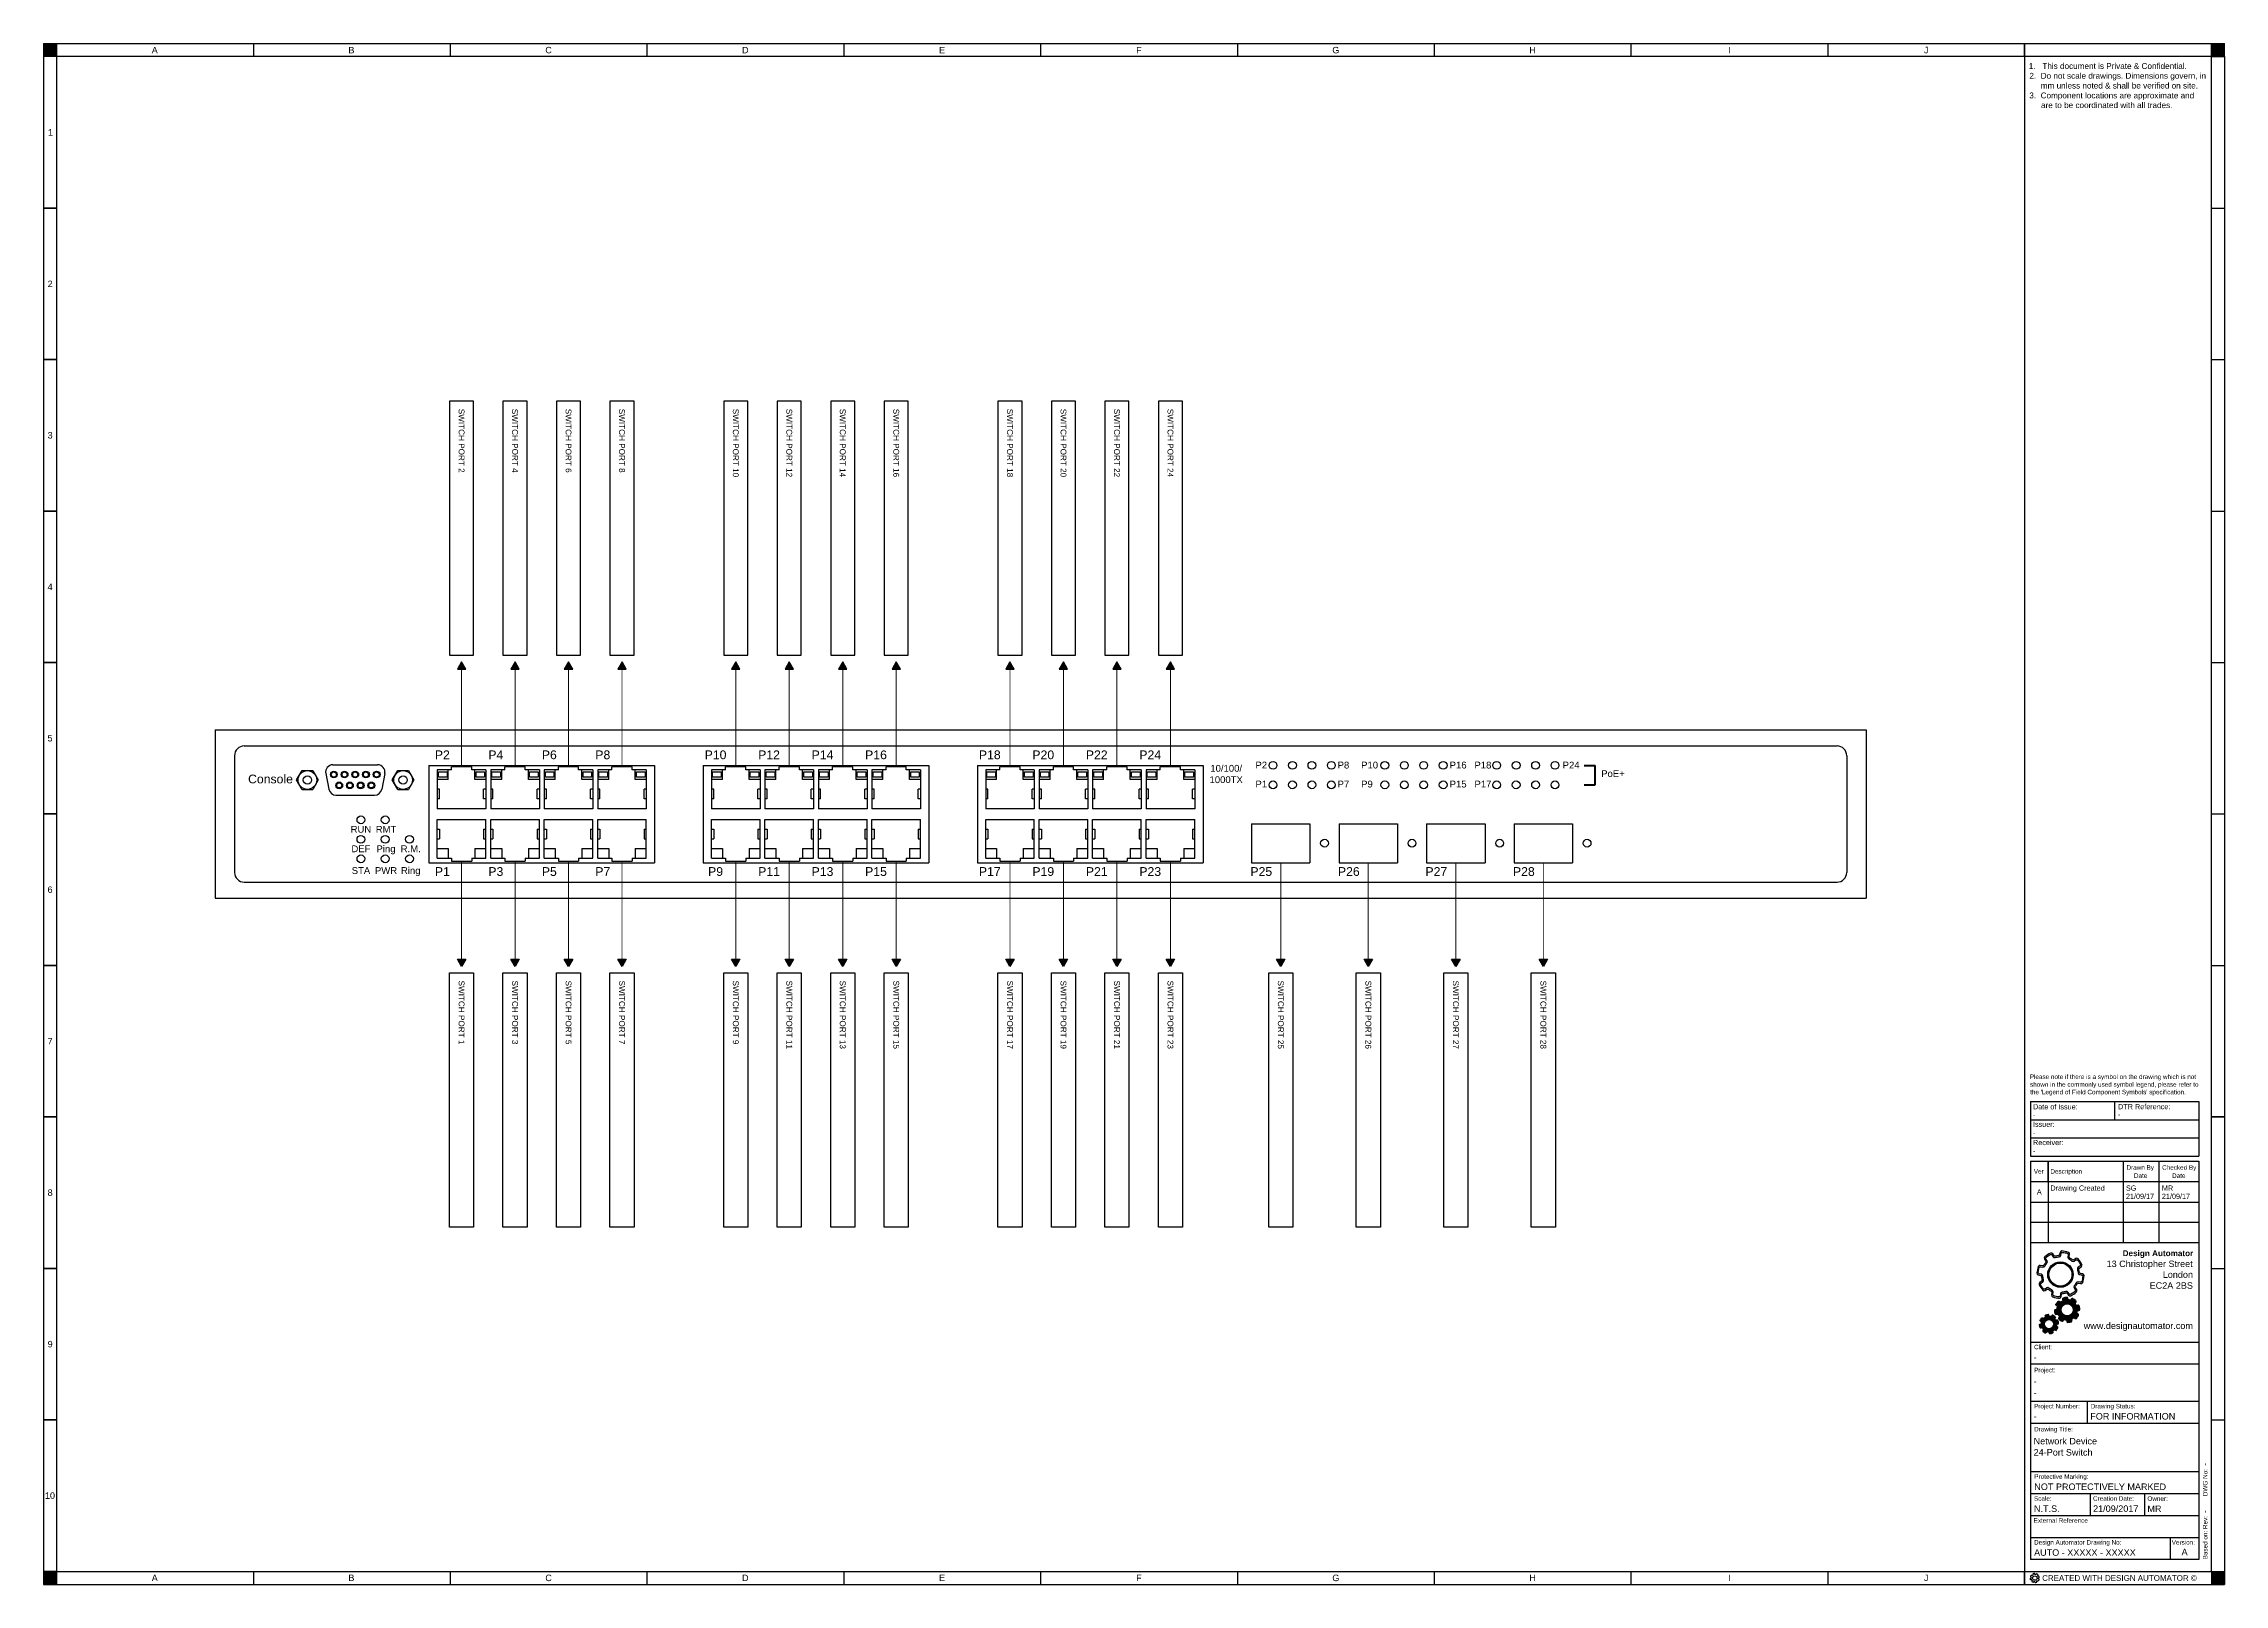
# Paper-space layout 'A1' of a CAD drawing. Header units: millimetres. Extents: x 0 to 841, y 0 to 594.
# The model-space entities are those that its viewports show. They can reach past a viewport. Long polylines and large blocks are cut down to what shows.
import ezdxf
from ezdxf.enums import TextEntityAlignment as Align

# ---------------------------------------------------------------- set-up
doc = ezdxf.new("R2010")
doc.units = ezdxf.units.MM
doc.header["$LTSCALE"] = 12.5
doc.header["$MEASUREMENT"] = 0
doc.linetypes.add('HIDDEN', pattern=[0.375, 0.25, -0.125])
doc.layers.add('QCIC - VPort', color=6, linetype='Continuous')
doc.layers.add('SILKSCREEN', color=7, linetype='Continuous')
doc.layers.get('QCIC - VPort').freeze()
doc.styles.add('QCIC', font='arial.ttf', dxfattribs={"height": 2.25})
doc.styles.add('QCIC Bold', font='arialbd.ttf', dxfattribs={"height": 2.25})
doc.styles.add('SILKSCREEN', font='arial.ttf', dxfattribs={"height": 0.09})
doc.styles.get("Standard").update_dxf_attribs({"font": 'arial.ttf'})

# ---------------------------------------------------------------- blocks, each defined once
blk = doc.blocks.new('AUTO - XXXXX - 00000a - MASTER SHEET A1 - 2017 v1 - UK')
h = blk.add_hatch(color=7)
h.dxf.hatch_style = 1
h.paths.add_polyline_path([(5, 594), (0, 594), (0, 589), (5, 589)])
h = blk.add_hatch(color=7)
h.dxf.hatch_style = 1
h.paths.add_polyline_path([(841, 594), (836, 594), (836, 589), (841, 589)])
h = blk.add_hatch(color=7)
h.dxf.hatch_style = 1
h.paths.add_polyline_path([(781.43, 125.81, -0.306187), (781.19, 126.3), (781.33, 127.26, 0.354356), (780.88, 128, 0.071697), (778.34, 128.53, 0.373432), (777.62, 127.98), (777.45, 127.14, -0.327013), (777.02, 126.75, 0.040485), (775.85, 126.53, -0.319948), (775.31, 126.72), (774.81, 127.46, 0.366927), (773.95, 127.7, 0.072823), (771.74, 126.26, 0.374757), (771.63, 125.36), (772.1, 124.65, -0.328449), (772.08, 124.07, 0.041159), (771.4, 123.07, -0.319412), (770.88, 122.83), (770, 122.99, 0.366435), (769.22, 122.55, 0.070608), (768.7, 120.05, 0.366951), (769.23, 119.33), (770.1, 119.13, -0.319974), (770.48, 118.7, 0.043617), (770.72, 117.44, -0.314673), (770.53, 116.91), (769.79, 116.37, 0.362092), (769.57, 115.52, 0.070637), (770.99, 113.39, 0.373116), (771.88, 113.27), (772.6, 113.75, -0.326671), (773.18, 113.72, 0.042115), (774.2, 113.03, -0.30945), (774.45, 112.54), (774.32, 111.6, 0.357324), (774.78, 110.85, 0.073567), (777.39, 110.35, 0.380425), (778.1, 110.93), (778.23, 111.75, -0.334571), (778.66, 112.16, 0.041825), (779.86, 112.4, -0.319655), (780.4, 112.22), (780.92, 111.49, 0.366658), (781.78, 111.27, 0.071735), (783.93, 112.74, 0.369155), (784.04, 113.62), (783.55, 114.36, -0.322372), (783.57, 114.93, 0.037788), (784.18, 115.86, -0.321633), (784.7, 116.1), (785.57, 115.94, 0.368475), (786.35, 116.38, 0.074534), (786.87, 119.03, 0.373891), (786.31, 119.74), (785.46, 119.9, -0.327511), (785.07, 120.32, 0.038117), (784.85, 121.42, -0.336295), (785.07, 121.97), (785.77, 122.39, 0.382025), (786.04, 123.27, 0.07377), (784.57, 125.5, 0.375666), (783.67, 125.61), (782.97, 125.14, -0.329432), (782.38, 125.16, 0.039167)])
h.paths.add_polyline_path([(782.23, 124.65, 0.337488), (783.06, 124.6), (783.73, 125.06, -0.384807), (784.38, 124.97, -0.057604), (785.47, 123.31, -0.391347), (785.28, 122.67), (784.62, 122.27, 0.344523), (784.32, 121.48, -0.05265), (784.6, 120.07, 0.335423), (785.16, 119.45), (785.96, 119.3, -0.382894), (786.36, 118.78, -0.058868), (785.97, 116.8, -0.37727), (785.41, 116.47), (784.58, 116.62, 0.329338), (783.84, 116.27, -0.051771), (783.06, 115.09, 0.330103), (783.02, 114.27), (783.48, 113.57, -0.377976), (783.4, 112.92, -0.056261), (781.8, 111.84, -0.375385), (781.17, 111.98), (780.67, 112.68, 0.327293), (779.9, 112.93, -0.056098), (778.4, 112.63, 0.342737), (777.78, 112.05), (777.66, 111.27, -0.389684), (777.14, 110.86, -0.058025), (775.18, 111.24, -0.365705), (774.84, 111.78), (774.97, 112.67, 0.31674), (774.6, 113.38, -0.055893), (773.34, 114.23, 0.334553), (772.51, 114.28), (771.83, 113.83, -0.382088), (771.18, 113.92, -0.05518), (770.13, 115.5, -0.370648), (770.28, 116.12), (770.99, 116.64, 0.322139), (771.24, 117.4, -0.057353), (770.95, 118.94, 0.327622), (770.42, 119.56), (769.59, 119.75, -0.375688), (769.21, 120.28, -0.055204), (769.6, 122.13, -0.375153), (770.16, 122.46), (771, 122.31, 0.327041), (771.73, 122.66, -0.055254), (772.58, 123.91, 0.336395), (772.64, 124.74), (772.18, 125.41, -0.383794), (772.28, 126.06, -0.05718), (773.92, 127.14, -0.375664), (774.55, 126.98), (775.03, 126.27, 0.327596), (775.8, 126, -0.05712), (777.33, 126.28, 0.337756), (777.87, 126.75), (778.05, 127.62, -0.382486), (778.58, 128.01, -0.056319), (780.47, 127.62, -0.362698), (780.8, 127.08), (780.67, 126.1, 0.315966), (780.97, 125.5, -0.05537)], flags=16)
h.paths.add_polyline_path([(782.69, 119.44, -1), (772.86, 119.44, -1)], flags=0)
h.paths.add_polyline_path([(782.2, 119.44, -1), (773.36, 119.44, -1)], flags=0)
h = blk.add_hatch(color=7)
h.dxf.hatch_style = 1
h.paths.add_polyline_path([(782.69, 119.44, 1), (772.86, 119.44, 1)])
h.paths.add_polyline_path([(773.36, 119.44, -1), (782.2, 119.44, -1)], flags=16)
h = blk.add_hatch(color=7)
h.dxf.hatch_style = 1
h.paths.add_polyline_path([(784.24, 104.46, -0.327511), (784.14, 104.75, 0.038117), (784.25, 105.33, -0.336295), (784.48, 105.56), (784.91, 105.63, 0.382025), (785.22, 106, 0.07377), (784.96, 107.4, 0.375666), (784.54, 107.64), (784.1, 107.55, -0.329432), (783.81, 107.68, 0.039167), (783.48, 108.19, -0.306187), (783.46, 108.48), (783.73, 108.92, 0.354356), (783.66, 109.38, 0.071697), (782.52, 110.16, 0.373432), (782.06, 110.04), (781.8, 109.66, -0.327013), (781.51, 109.56, 0.040485), (780.89, 109.69, -0.319948), (780.67, 109.9), (780.57, 110.36, 0.366927), (780.2, 110.66, 0.072823), (778.82, 110.4, 0.374757), (778.58, 109.99), (778.67, 109.54, -0.328449), (778.53, 109.26, 0.041159), (777.99, 108.91, -0.319412), (777.69, 108.9), (777.29, 109.16, 0.366435), (776.82, 109.1, 0.070608), (776.05, 107.98, 0.366951), (776.16, 107.52), (776.55, 107.24, -0.319974), (776.64, 106.95, 0.043617), (776.5, 106.29, -0.314673), (776.3, 106.07), (775.83, 105.95, 0.362092), (775.55, 105.58, 0.070637), (775.8, 104.24, 0.373116), (776.22, 104), (776.67, 104.09, -0.326671), (776.95, 103.96, 0.042115), (777.31, 103.41, -0.30945), (777.33, 103.11), (777.07, 102.68, 0.357324), (777.14, 102.22, 0.073567), (778.32, 101.44, 0.380425), (778.79, 101.58), (779.02, 101.95, -0.334571), (779.31, 102.06, 0.041825), (779.95, 101.94, -0.319655), (780.18, 101.74), (780.29, 101.27, 0.366658), (780.67, 100.99, 0.071735), (782.02, 101.27, 0.369155), (782.25, 101.68), (782.17, 102.14, -0.322372), (782.29, 102.42, 0.037788), (782.79, 102.74, -0.321633), (783.09, 102.76), (783.48, 102.5, 0.368475), (783.96, 102.56, 0.074534), (784.75, 103.75, 0.373891), (784.63, 104.21)])
h.paths.add_polyline_path([(778.03, 105.82, -1), (782.73, 105.82, -1)], flags=16)
h = blk.add_hatch(color=7)
h.dxf.hatch_style = 1
h.paths.add_polyline_path([(776.35, 100.15, -0.336295), (776.51, 100.33), (776.83, 100.4, 0.382025), (777.06, 100.7, 0.07377), (776.8, 101.75, 0.375666), (776.47, 101.92), (776.13, 101.83, -0.329432), (775.91, 101.92, 0.039167), (775.63, 102.3, -0.306187), (775.61, 102.52), (775.79, 102.87, 0.354356), (775.72, 103.21, 0.071697), (774.82, 103.76, 0.373432), (774.47, 103.65), (774.28, 103.35, -0.327013), (774.07, 103.26, 0.040485), (773.59, 103.33, -0.319948), (773.41, 103.48), (773.32, 103.83, 0.366927), (773.02, 104.04, 0.072823), (771.98, 103.79, 0.374757), (771.81, 103.46), (771.9, 103.12, -0.328449), (771.81, 102.9, 0.041159), (771.41, 102.61, -0.319412), (771.18, 102.59), (770.86, 102.77, 0.366435), (770.51, 102.71, 0.070608), (769.97, 101.82, 0.366951), (770.07, 101.47), (770.38, 101.27, -0.319974), (770.46, 101.06, 0.043617), (770.39, 100.54, -0.314673), (770.24, 100.36), (769.88, 100.26, 0.362092), (769.68, 99.96, 0.070637), (769.94, 98.95, 0.373116), (770.27, 98.78), (770.61, 98.87, -0.326671), (770.83, 98.78, 0.042115), (771.12, 98.38, -0.30945), (771.15, 98.15), (770.98, 97.81, 0.357324), (771.05, 97.46, 0.073567), (771.98, 96.92, 0.380425), (772.33, 97.04), (772.5, 97.34, -0.334571), (772.72, 97.44, 0.041825), (773.21, 97.37, -0.319655), (773.39, 97.22), (773.49, 96.87, 0.366658), (773.79, 96.67, 0.071735), (774.82, 96.94, 0.369155), (774.98, 97.27), (774.89, 97.62, -0.322372), (774.98, 97.83, 0.037788), (775.34, 98.11, -0.321633), (775.57, 98.13), (775.88, 97.95, 0.368475), (776.24, 98.01, 0.074534), (776.8, 98.96, 0.373891), (776.68, 99.31), (776.38, 99.48, -0.327511), (776.28, 99.7, 0.038117)])
h.paths.add_polyline_path([(775.17, 100.35, -1), (771.57, 100.35, -1)], flags=16)
h = blk.add_hatch(color=7)
h.dxf.hatch_style = 1
h.paths.add_polyline_path([(5, 5), (0, 5), (0, 0), (5, 0)])
h = blk.add_hatch(color=7)
h.dxf.hatch_style = 1
h.paths.add_polyline_path([(841, 5), (836, 5), (836, 0), (841, 0)])
for p, q in [((0, 594), (841, 594)), ((0, 594), (0, 0)), ((5, 589), (0, 589)), ((5, 594), (5, 589)), ((836, 589), (5, 589)), ((5, 589), (5, 5)), ((80.89, 594), (80.89, 589)), ((156.79, 594), (156.79, 589)), ((232.68, 594), (232.68, 589)), ((308.58, 594), (308.58, 589)), ((384.47, 594), (384.47, 589)), ((460.37, 594), (460.37, 589)), ((536.26, 594), (536.26, 589)), ((612.16, 594), (612.16, 589)), ((688.05, 594), (688.05, 589)), ((763.94, 589), (763.94, 594)), ((763.94, 594), (763.94, 589)), ((763.94, 589), (763.94, 5)), ((836, 589), (836, 594)), ((836, 5), (836, 589)), ((836, 589), (841, 589)), ((841, 589), (836, 589)), ((836, 589), (841, 589)), ((841, 589), (841, 594)), ((841, 589), (841, 0)), ((0, 530.6), (5, 530.6)), ((5, 530.6), (0, 530.6)), ((836, 530.6), (841, 530.6)), ((0, 472.2), (5, 472.2)), ((5, 472.2), (0, 472.2)), ((836, 472.2), (841, 472.2)), ((0, 413.8), (5, 413.8)), ((5, 413.8), (0, 413.8)), ((836, 413.8), (841, 413.8)), ((0, 355.4), (5, 355.4)), ((5, 355.4), (0, 355.4)), ((836, 355.4), (841, 355.4)), ((0, 297), (5, 297)), ((5, 297), (0, 297)), ((836, 297), (841, 297)), ((0, 238.6), (5, 238.6)), ((5, 238.6), (0, 238.6)), ((836, 238.6), (841, 238.6)), ((766.19, 186.11), (831.13, 186.11)), ((766.19, 186.11), (766.19, 165.11)), ((798.66, 186.11), (798.66, 179.11)), ((831.2, 186.11), (831.2, 165.11)), ((0, 180.2), (5, 180.2)), ((5, 180.2), (0, 180.2)), ((766.19, 179.11), (831.2, 179.11)), ((836, 180.2), (841, 180.2)), ((766.19, 172.11), (831.2, 172.11)), ((766.19, 165.11), (831.2, 165.11)), ((766.19, 163.18), (831.2, 163.18)), ((766.19, 163.18), (766.19, 9.65)), ((773.02, 155.48), (773.02, 163.18)), ((773.02, 163.18), (773.02, 131.81)), ((802, 163.18), (802, 131.81)), ((815.69, 163.18), (815.69, 131.81)), ((831.2, 163.18), (831.2, 131.81)), ((831.2, 155.18), (766.19, 155.18)), ((773.02, 155.18), (773.02, 131.81)), ((831.2, 154.82), (831.2, 9.65)), ((766.19, 147.39), (831.2, 147.39)), ((766.19, 139.6), (831.2, 139.6)), ((766.19, 131.81), (831.2, 131.81)), ((0, 121.8), (5, 121.8)), ((5, 121.8), (0, 121.8)), ((836, 121.8), (841, 121.8)), ((766.19, 93.42), (831.2, 93.42)), ((766.19, 84.96), (831.11, 84.96)), ((766.19, 70.61), (831.2, 70.61)), ((788.12, 70.61), (788.12, 62.15)), ((0, 63.4), (5, 63.4)), ((5, 63.4), (0, 63.4)), ((766.19, 62.15), (831.11, 62.15)), ((836, 63.4), (841, 63.4)), ((766.19, 43.46), (831.2, 43.46)), ((766.19, 35.01), (831.11, 35.01)), ((789.26, 35.01), (789.26, 26.55)), ((810.34, 26.55), (810.34, 35.01)), ((766.19, 26.55), (831.11, 26.55)), ((766.3, 26.55), (831.11, 26.55)), ((766.19, 18.1), (831.2, 18.1)), ((820.11, 18.1), (820.11, 9.65)), ((831.2, 9.65), (766.19, 9.65)), ((0, 5), (5, 5)), ((5, 5), (0, 5)), ((5, 5), (836, 5)), ((5, 5), (763.94, 5)), ((5, 5), (763.94, 5)), ((5, 5), (5, 0)), ((5, 5), (763.94, 5)), ((5, 5), (763.94, 5)), ((5, 5), (763.94, 5)), ((5, 5), (763.94, 5)), ((5, 5), (763.94, 5)), ((5, 5), (763.94, 5)), ((5, 5), (763.94, 5)), ((5, 5), (763.94, 5)), ((5, 5), (763.94, 5)), ((5, 5), (763.94, 5)), ((5, 5), (763.94, 5)), ((5, 5), (763.94, 5)), ((5, 5), (763.94, 5)), ((5, 5), (763.94, 5)), ((5, 5), (763.94, 5)), ((5, 5), (763.94, 5)), ((5, 5), (763.94, 5)), ((5, 5), (763.94, 5)), ((5, 5), (763.94, 5)), ((5, 5), (763.94, 5)), ((80.89, 5), (80.89, 0)), ((156.79, 5), (156.79, 0)), ((232.68, 5), (232.68, 0)), ((308.58, 5), (308.58, 0)), ((384.47, 5), (384.47, 0)), ((460.37, 5), (460.37, 0)), ((536.26, 5), (536.26, 0)), ((612.16, 5), (612.16, 0)), ((688.05, 5), (688.05, 0)), ((763.94, 0), (763.94, 5)), ((763.94, 5), (763.94, 0)), ((836, 5), (841, 5)), ((836, 5), (836, 0)), ((0, 0), (841, 0)), ((5, 0), (763.94, 0)), ((5, 0), (763.94, 0)), ((5, 0), (763.94, 0)), ((5, 0), (763.94, 0)), ((5, 0), (763.94, 0)), ((5, 0), (763.94, 0)), ((5, 0), (763.94, 0)), ((5, 0), (763.94, 0)), ((5, 0), (763.94, 0)), ((5, 0), (763.94, 0)), ((5, 0), (763.94, 0)), ((5, 0), (763.94, 0)), ((5, 0), (763.94, 0)), ((5, 0), (763.94, 0)), ((5, 0), (763.94, 0)), ((5, 0), (763.94, 0)), ((5, 0), (763.94, 0)), ((5, 0), (763.94, 0)), ((5, 0), (763.94, 0)), ((5, 0), (763.94, 0)), ((5, 0), (763.94, 0)), ((5, 0), (763.94, 0))]:
    blk.add_line(p, q)
blk.add_lwpolyline([(836, 238.6), (841, 238.6), (841, 180.2), (836, 180.2)], close=True)
blk.add_lwpolyline([(836, 238.6), (841, 238.6), (841, 180.2), (836, 180.2)], close=True)
for points in [[(784.18, 115.86, -0.321633), (784.7, 116.1), (785.57, 115.94, 0.368475), (786.35, 116.38, 0.074534), (786.87, 119.03, 0.373891), (786.31, 119.74), (785.46, 119.9, -0.327511), (785.07, 120.32, 0.038117), (784.85, 121.42, -0.336295), (785.07, 121.97), (785.77, 122.39, 0.382025), (786.04, 123.27, 0.07377), (784.57, 125.5, 0.375666), (783.67, 125.61), (782.97, 125.14, -0.329432), (782.38, 125.16, 0.039167), (781.43, 125.81, -0.306187), (781.19, 126.3), (781.33, 127.26, 0.354356), (780.88, 128, 0.071697), (778.34, 128.53, 0.373432), (777.62, 127.98), (777.45, 127.14, -0.327013), (777.02, 126.75, 0.040485), (775.85, 126.53, -0.319948), (775.31, 126.72), (774.81, 127.46, 0.366927), (773.95, 127.7, 0.072823), (771.74, 126.26, 0.374757), (771.63, 125.36), (772.1, 124.65, -0.328449), (772.08, 124.07, 0.041159), (771.4, 123.07, -0.319412), (770.88, 122.83), (770, 122.99, 0.366435), (769.22, 122.55, 0.070608), (768.7, 120.05, 0.366951), (769.23, 119.33), (770.1, 119.13, -0.319974), (770.48, 118.7, 0.043617), (770.72, 117.44, -0.314673), (770.53, 116.91), (769.79, 116.37, 0.362092), (769.57, 115.52, 0.070637), (770.99, 113.39, 0.373116), (771.88, 113.27), (772.6, 113.75, -0.326671), (773.18, 113.72, 0.042115), (774.2, 113.03, -0.30945), (774.45, 112.54), (774.32, 111.6, 0.357324), (774.78, 110.85, 0.073567), (777.39, 110.35, 0.380425), (778.1, 110.93), (778.23, 111.75, -0.334571), (778.66, 112.16, 0.041825), (779.86, 112.4, -0.319655), (780.4, 112.22), (780.92, 111.49, 0.366658), (781.78, 111.27, 0.071735), (783.93, 112.74, 0.369155), (784.04, 113.62), (783.55, 114.36, -0.322372), (783.57, 114.93, 0.037788)], [(771.73, 122.66, -0.055254), (772.58, 123.91, 0.336395), (772.64, 124.74), (772.18, 125.41, -0.383794), (772.28, 126.06, -0.05718), (773.92, 127.14, -0.375664), (774.55, 126.98), (775.03, 126.27, 0.327596), (775.8, 126, -0.05712), (777.33, 126.28, 0.337756), (777.87, 126.75), (778.05, 127.62, -0.382486), (778.58, 128.01, -0.056319), (780.47, 127.62, -0.362698), (780.8, 127.08), (780.67, 126.1, 0.315966), (780.97, 125.5, -0.05537), (782.23, 124.65, 0.337488), (783.06, 124.6), (783.73, 125.06, -0.384807), (784.38, 124.97, -0.057604), (785.47, 123.31, -0.391347), (785.28, 122.67), (784.62, 122.27, 0.344523), (784.32, 121.48, -0.05265), (784.6, 120.07, 0.335423), (785.16, 119.45), (785.96, 119.3, -0.382894), (786.36, 118.78, -0.058868), (785.97, 116.8, -0.37727), (785.41, 116.47), (784.58, 116.62, 0.329338), (783.84, 116.27, -0.051771), (783.06, 115.09, 0.330103), (783.02, 114.27), (783.48, 113.57, -0.377976), (783.4, 112.92, -0.056261), (781.8, 111.84, -0.375385), (781.17, 111.98), (780.67, 112.68, 0.327293), (779.9, 112.93, -0.056098), (778.4, 112.63, 0.342737), (777.78, 112.05), (777.66, 111.27, -0.389684), (777.14, 110.86, -0.058025), (775.18, 111.24, -0.365705), (774.84, 111.78), (774.97, 112.67, 0.31674), (774.6, 113.38, -0.055893), (773.34, 114.23, 0.334553), (772.51, 114.28), (771.83, 113.83, -0.382088), (771.18, 113.92, -0.05518), (770.13, 115.5, -0.370648), (770.28, 116.12), (770.99, 116.64, 0.322139), (771.24, 117.4, -0.057353), (770.95, 118.94, 0.327622), (770.42, 119.56), (769.59, 119.75, -0.375688), (769.21, 120.28, -0.055204), (769.6, 122.13, -0.375153), (770.16, 122.46), (771, 122.31, 0.327041)]]:
    blk.add_lwpolyline(points, format="xyb", close=True)
for points in [[(781.51, 109.56, 0.040485), (780.89, 109.69, -0.319948), (780.67, 109.9), (780.57, 110.36, 0.366927), (780.2, 110.66, 0.072823), (778.82, 110.4, 0.374757), (778.58, 109.99), (778.67, 109.54, -0.328449), (778.53, 109.26, 0.041159), (777.99, 108.91)], [(783.66, 109.38, 0.071697), (782.52, 110.16, 0.373432), (782.06, 110.04), (781.8, 109.66, -0.327013), (781.51, 109.56)], [(783.66, 109.38, -0.354356), (783.73, 108.92), (783.46, 108.48, 0.306187), (783.48, 108.19)], [(770.39, 100.54, -0.043617), (770.46, 101.06, 0.319974), (770.38, 101.27), (770.07, 101.47, -0.366951), (769.97, 101.82, -0.070608), (770.51, 102.71, -0.366435), (770.86, 102.77), (771.18, 102.59, 0.319412), (771.41, 102.61)], [(774.07, 103.26, 0.040485), (773.59, 103.33, -0.319948), (773.41, 103.48), (773.32, 103.83, 0.366927), (773.02, 104.04, 0.072823), (771.98, 103.79, 0.374757), (771.81, 103.46), (771.9, 103.12, -0.328449), (771.81, 102.9, 0.041159), (771.41, 102.61)], [(775.72, 103.21, 0.071697), (774.82, 103.76, 0.373432), (774.47, 103.65), (774.28, 103.35, -0.327013), (774.07, 103.26)], [(777.31, 103.41, -0.042115), (776.95, 103.96, 0.326671), (776.67, 104.09), (776.22, 104, -0.373116), (775.8, 104.24, -0.070637), (775.55, 105.58, -0.362092), (775.83, 105.95), (776.3, 106.07, 0.314673), (776.5, 106.29)], [(775.72, 103.21, -0.354356), (775.79, 102.87), (775.61, 102.52, 0.306187), (775.63, 102.3)], [(776.35, 100.15, -0.336295), (776.51, 100.33), (776.83, 100.4, 0.382025), (777.06, 100.7, 0.07377), (776.8, 101.75, 0.375666), (776.47, 101.92), (776.13, 101.83, -0.329432), (775.91, 101.92, 0.039167), (775.63, 102.3)], [(776.5, 106.29, -0.043617), (776.64, 106.95, 0.319974), (776.55, 107.24), (776.16, 107.52, -0.366951), (776.05, 107.98, -0.070608), (776.82, 109.1, -0.366435), (777.29, 109.16), (777.69, 108.9, 0.319412), (777.99, 108.91)], [(777.31, 103.41, -0.30945), (777.33, 103.11), (777.07, 102.68, 0.357324), (777.14, 102.22, 0.073567), (778.32, 101.44, 0.380425), (778.79, 101.58), (779.02, 101.95, -0.334571), (779.31, 102.06, 0.041825), (779.95, 101.94)], [(779.95, 101.94, -0.319655), (780.18, 101.74), (780.29, 101.27, 0.366658), (780.67, 100.99, 0.071735), (782.02, 101.27, 0.369155), (782.25, 101.68), (782.17, 102.14, -0.322372), (782.29, 102.42, 0.037788), (782.79, 102.74)], [(782.79, 102.74, -0.321633), (783.09, 102.76), (783.48, 102.5, 0.368475), (783.96, 102.56, 0.074534), (784.75, 103.75, 0.373891), (784.63, 104.21), (784.24, 104.46, -0.327511), (784.14, 104.75, 0.038117), (784.25, 105.33)], [(784.25, 105.33, -0.336295), (784.48, 105.56), (784.91, 105.63, 0.382025), (785.22, 106, 0.07377), (784.96, 107.4, 0.375666), (784.54, 107.64), (784.1, 107.55, -0.329432), (783.81, 107.68, 0.039167), (783.48, 108.19)], [(771.12, 98.38, -0.042115), (770.83, 98.78, 0.326671), (770.61, 98.87), (770.27, 98.78, -0.373116), (769.94, 98.95, -0.070637), (769.68, 99.96, -0.362092), (769.88, 100.26), (770.24, 100.36, 0.314673), (770.39, 100.54)], [(771.12, 98.38, -0.30945), (771.15, 98.15), (770.98, 97.81, 0.357324), (771.05, 97.46, 0.073567), (771.98, 96.92, 0.380425), (772.33, 97.04), (772.5, 97.34, -0.334571), (772.72, 97.44, 0.041825), (773.21, 97.37)], [(773.21, 97.37, -0.319655), (773.39, 97.22), (773.49, 96.87, 0.366658), (773.79, 96.67, 0.071735), (774.82, 96.94, 0.369155), (774.98, 97.27), (774.89, 97.62, -0.322372), (774.98, 97.83, 0.037788), (775.34, 98.11)], [(775.34, 98.11, -0.321633), (775.57, 98.13), (775.88, 97.95, 0.368475), (776.24, 98.01, 0.074534), (776.8, 98.96, 0.373891), (776.68, 99.31), (776.38, 99.48, -0.327511), (776.28, 99.7, 0.038117), (776.35, 100.15)], [(766.85, 1.52, -0.042115), (766.7, 1.71, 0.326671), (766.6, 1.75), (766.44, 1.71, -0.373116), (766.29, 1.79, -0.070637), (766.17, 2.26, -0.362092), (766.26, 2.4), (766.43, 2.45, 0.314673), (766.5, 2.54)], [(766.5, 2.54, -0.043617), (766.54, 2.78, 0.319974), (766.49, 2.88), (766.35, 2.97, -0.366951), (766.3, 3.13, -0.070608), (766.56, 3.55, -0.366435), (766.72, 3.58), (766.87, 3.49, 0.319412), (766.98, 3.51)], [(766.85, 1.52, -0.30945), (766.86, 1.42), (766.77, 1.26, 0.357324), (766.81, 1.09, 0.073567), (767.25, 0.84, 0.380425), (767.41, 0.89), (767.49, 1.03, -0.334571), (767.59, 1.08, 0.041825), (767.82, 1.05)], [(768.22, 3.81, 0.040485), (768, 3.84, -0.319948), (767.92, 3.91), (767.87, 4.08, 0.366927), (767.73, 4.18, 0.072823), (767.24, 4.06, 0.374757), (767.17, 3.9), (767.21, 3.74, -0.328449), (767.16, 3.64, 0.041159), (766.98, 3.51)], [(767.82, 1.05, -0.319655), (767.91, 0.98), (767.95, 0.82, 0.366658), (768.1, 0.72, 0.071735), (768.58, 0.85, 0.369155), (768.65, 1), (768.61, 1.16, -0.322372), (768.65, 1.27, 0.037788), (768.82, 1.39)], [(769, 3.79, 0.071697), (768.57, 4.04, 0.373432), (768.41, 3.99), (768.33, 3.85, -0.327013), (768.22, 3.81)], [(768.82, 1.39, -0.321633), (768.93, 1.4), (769.08, 1.32, 0.368475), (769.24, 1.35, 0.074534), (769.51, 1.79, 0.373891), (769.45, 1.96), (769.31, 2.04, -0.327511), (769.26, 2.14, 0.038117), (769.29, 2.35)], [(769, 3.79, -0.354356), (769.03, 3.63), (768.95, 3.46, 0.306187), (768.96, 3.36)], [(769.29, 2.35, -0.336295), (769.37, 2.44), (769.52, 2.47, 0.382025), (769.63, 2.61, 0.07377), (769.5, 3.1, 0.375666), (769.35, 3.18), (769.19, 3.14, -0.329432), (769.09, 3.18, 0.039167), (768.96, 3.36)]]:
    blk.add_lwpolyline(points, format="xyb")
for centre, radius in [((777.78, 119.44), 4.91), ((777.78, 119.44), 4.42), ((773.37, 100.35), 1.8), ((780.38, 105.82), 2.35), ((767.9, 2.45), 0.843)]:
    blk.add_circle(centre, radius)
at = {"style": 'QCIC'}
for s, height, p in [('A', 2.5, (41.69, 590.25)), ('B', 2.5, (117.54, 590.25)), ('C', 2.5, (193.48, 590.25)), ('D', 2.5, (269.33, 590.25)), ('E', 2.5, (345.32, 590.25)), ('F', 2.5, (421.31, 590.25)), ('G', 2.5, (496.98, 590.25)), ('H', 2.5, (572.95, 590.25)), ('I', 2.5, (649.61, 590.25)), ('J', 2.5, (725.14, 590.27)), ('1.   This document is Private & Confidential.', 2.25, (765.56, 584.24)), ('2.  Do not scale drawings. Dimensions govern, in', 2.25, (765.81, 580.48)), ('3.  Component locations are approximate and', 2.25, (765.77, 572.9)), ('mm unless noted & shall be verified on site.', 2.25, (770.19, 576.69)), ('are to be coordinated with all trades.', 2.25, (770.29, 569.15)), ('1', 2.5, (1.67, 558.54)), ('2', 2.5, (1.57, 500.14)), ('3', 2.5, (1.54, 441.77)), ('4', 2.5, (1.54, 383.34)), ('5', 2.5, (1.5, 324.97)), ('6', 2.5, (1.52, 266.57)), ('7', 2.5, (1.53, 208.15)), ('shown in the commonly used symbol legend, please refer to', 1.7503, (766.06, 191.88)), ('Please note if there is a symbol on the drawing which is not', 1.7503, (765.95, 194.83)), ("the 'Legend of Field Component Symbols' specification.", 1.7503, (766.1, 188.94)), ('Ver', 1.75, (767.52, 158.35)), ('Description', 1.75, (773.89, 158.35)), ('Drawn By', 1.75, (803.25, 159.87)), ('Checked By', 1.75, (817, 159.86)), ('8', 2.5, (1.54, 149.77)), ('Date', 1.75, (806.12, 156.7)), ('Date', 1.75, (820.84, 156.69)), ('9', 2.5, (1.55, 91.37)), ('Client:', 1.75, (767.61, 90.64)), ('Project:', 1.75, (767.61, 81.76)), ('Project Number:', 1.75, (767.61, 67.83)), ('Drawing Status:', 1.75, (789.44, 67.83)), ('Drawing Title:', 1.75, (767.61, 58.95)), ('Protective Marking:', 1.75, (767.69, 40.69)), ('10', 2.5, (0.51, 32.97)), ('Scale:', 1.75, (767.58, 32.23)), ('Creation Date:', 1.75, (790.36, 32.23)), ('Owner:', 1.75, (811.32, 32.2)), ('External Reference', 1.75, (767.44, 23.78)), ('Design Automator Drawing No:', 1.75, (767.61, 15.33)), ('Version:', 1.75, (820.71, 15.33)), ('A', 2.5, (41.69, 1.25)), ('B', 2.5, (117.54, 1.25)), ('C', 2.5, (193.48, 1.25)), ('D', 2.5, (269.33, 1.25)), ('E', 2.5, (345.32, 1.25)), ('F', 2.5, (421.31, 1.25)), ('G', 2.5, (496.98, 1.25)), ('H', 2.5, (572.95, 1.25)), ('I', 2.5, (649.61, 1.25)), ('J', 2.5, (725.14, 1.27)), ('CREATED WITH DESIGN AUTOMATOR ©', 2.2, (770.72, 1.36))]:
    blk.add_text(s, height=height, dxfattribs=at).set_placement(p)
for s, height, style, p in [('Design Automator', 2.25, 'QCIC Bold', (829, 126.54)), ('13 Christopher Street', 2.5, 'QCIC', (828.77, 122.33)), ('London', 2.5, 'QCIC', (828.89, 118.17)), ('EC2A 2BS', 2.5, 'QCIC', (828.87, 113.96)), ('www.designautomator.com', 2.5, 'QCIC', (828.87, 98.46))]:
    blk.add_text(s, height=height, dxfattribs=dict(style=style)).set_placement(p, align=Align.RIGHT)
for s, p in [('DWG No:', (834.48, 34.01)), ('Based on: Rev:', (834.48, 9.65))]:
    blk.add_text(s, height=1.75, rotation=90, dxfattribs=at).set_placement(p)
for tag, p, height in [('DESLINE1', (767.19, 183.13), 2), ('DESLINE2', (799.99, 183.18), 2), ('DATE', (767.19, 180.13), 2), ('DESLINE3', (767.19, 176.38), 2), ('DTR', (799.99, 180.16), 2), ('DESLINE4', (767.19, 169.35), 2), ('RECEIVER', (767.19, 166.21), 2), ('ISSUER', (767.19, 173.18), 2), ('DESCRIPTION11', (773.89, 151.79), 2), ('DW1', (803.04, 151.79), 2), ('CK1', (816.9, 151.79), 2), ('DESCRIPTION12', (773.89, 148.61), 2), ('DESCRIPTION21', (773.89, 144.08), 2), ('DESCRIPTION22', (773.89, 141.01), 2), ('DATE1', (803.04, 148.62), 2), ('DW2', (803.04, 144.08), 2), ('CK2', (816.9, 144.08), 2), ('DATE4', (816.9, 148.62), 2), ('DESCRIPTION31', (773.89, 136.26), 2), ('DESCRIPTION32', (773.89, 133.04), 2), ('DATE2', (803.04, 140.91), 2), ('DW3', (803.04, 136.27), 2), ('DATE3', (803.04, 133.1), 2), ('CK3', (816.9, 136.27), 2), ('DATE5', (816.9, 140.91), 2), ('DATE6', (816.9, 133.1), 2), ('CLIENT', (767.44, 86.35), 2.5), ('PROJECT1', (767.44, 77.04), 2.5), ('PROJECT2', (767.44, 72.72), 2.5), ('PRO.NO', (767.44, 63.54), 2.5), ('STATUS', (789.28, 63.54), 2.5), ('DRAWINGTITLE1', (767.44, 53.97), 2.5), ('DRAWINGTITLE2', (767.44, 49.65), 2.5), ('DRAWINGTITLE3', (767.44, 45.33), 2.5), ('PROTECTIVE.MARKING', (767.69, 36.39), 2.5), ('SCALE', (767.58, 27.94), 2.5), ('XX_XX_XX', (790.36, 27.94), 2.5), ('XXX', (811.32, 27.9), 2.5), ('EXTERNAL_REF', (767.61, 19.48), 2.2), ('DWGNO', (767.61, 11.03), 2.5)]:
    blk.add_attdef(tag, p, '', height=height, dxfattribs=at)
for tag, height, p in [('V1', 2, (769.61, 151.29)), ('V2', 2, (769.61, 143.58)), ('V3', 2, (769.61, 135.77)), ('CHKS1', 2, (771.7, 7.45)), ('CHKS2', 2, (783.01, 7.45)), ('CHKS3', 2, (794.32, 7.45)), ('CHKS4', 2, (805.63, 7.45)), ('CHKS5', 2, (816.93, 7.45)), ('A', 2.5, (825.65, 12.49))]:
    blk.add_attdef(tag, text='', height=height, dxfattribs=at).set_placement(p, align=Align.MIDDLE_CENTER)
for tag, p in [('ARCHREF', (834.51, 45.8)), ('A01', (834.51, 27.56))]:
    blk.add_attdef(tag, p, '', height=2, rotation=90, dxfattribs=at)
blk = doc.blocks.new('24-Port Switch')
h = blk.add_hatch(color=256)
h.dxf.hatch_style = 1
h.paths.add_polyline_path([(305140, -257553), (304816, -258114), (305463, -258114)])
h = blk.add_hatch(color=256)
h.dxf.hatch_style = 1
h.paths.add_polyline_path([(309265, -257553), (308941, -258114), (309588, -258114)])
h = blk.add_hatch(color=256)
h.dxf.hatch_style = 1
h.paths.add_polyline_path([(313390, -257553), (313066, -258114), (313713, -258114)])
h = blk.add_hatch(color=256)
h.dxf.hatch_style = 1
h.paths.add_polyline_path([(317515, -257553), (317191, -258114), (317838, -258114)])
h = blk.add_hatch(color=256)
h.dxf.hatch_style = 1
h.paths.add_polyline_path([(326290, -257553), (325966, -258114), (326613, -258114)])
h = blk.add_hatch(color=256)
h.dxf.hatch_style = 1
h.paths.add_polyline_path([(330415, -257553), (330091, -258114), (330738, -258114)])
h = blk.add_hatch(color=256)
h.dxf.hatch_style = 1
h.paths.add_polyline_path([(334540, -257553), (334216, -258114), (334863, -258114)])
h = blk.add_hatch(color=256)
h.dxf.hatch_style = 1
h.paths.add_polyline_path([(338665, -257553), (338341, -258114), (338988, -258114)])
h = blk.add_hatch(color=256)
h.dxf.hatch_style = 1
h.paths.add_polyline_path([(347440, -257553), (347116, -258114), (347763, -258114)])
h = blk.add_hatch(color=256)
h.dxf.hatch_style = 1
h.paths.add_polyline_path([(351565, -257553), (351241, -258114), (351888, -258114)])
h = blk.add_hatch(color=256)
h.dxf.hatch_style = 1
h.paths.add_polyline_path([(355690, -257553), (355366, -258114), (356013, -258114)])
h = blk.add_hatch(color=256)
h.dxf.hatch_style = 1
h.paths.add_polyline_path([(359815, -257553), (359491, -258114), (360138, -258114)])
h = blk.add_hatch(color=256)
h.dxf.hatch_style = 1
h.paths.add_polyline_path([(305140, -281039), (304816, -280478), (305463, -280478)])
h = blk.add_hatch(color=256)
h.dxf.hatch_style = 1
h.paths.add_polyline_path([(309265, -281039), (308941, -280478), (309588, -280478)])
h = blk.add_hatch(color=256)
h.dxf.hatch_style = 1
h.paths.add_polyline_path([(313390, -281039), (313066, -280478), (313713, -280478)])
h = blk.add_hatch(color=256)
h.dxf.hatch_style = 1
h.paths.add_polyline_path([(317515, -281039), (317191, -280478), (317838, -280478)])
h = blk.add_hatch(color=256)
h.dxf.hatch_style = 1
h.paths.add_polyline_path([(326290, -281039), (325966, -280478), (326613, -280478)])
h = blk.add_hatch(color=256)
h.dxf.hatch_style = 1
h.paths.add_polyline_path([(330415, -281039), (330091, -280478), (330738, -280478)])
h = blk.add_hatch(color=256)
h.dxf.hatch_style = 1
h.paths.add_polyline_path([(334540, -281039), (334216, -280478), (334863, -280478)])
h = blk.add_hatch(color=256)
h.dxf.hatch_style = 1
h.paths.add_polyline_path([(338665, -281039), (338341, -280478), (338988, -280478)])
h = blk.add_hatch(color=256)
h.dxf.hatch_style = 1
h.paths.add_polyline_path([(347440, -281039), (347116, -280478), (347763, -280478)])
h = blk.add_hatch(color=256)
h.dxf.hatch_style = 1
h.paths.add_polyline_path([(351565, -281039), (351241, -280478), (351888, -280478)])
h = blk.add_hatch(color=256)
h.dxf.hatch_style = 1
h.paths.add_polyline_path([(355690, -281039), (355366, -280478), (356013, -280478)])
h = blk.add_hatch(color=256)
h.dxf.hatch_style = 1
h.paths.add_polyline_path([(359815, -281039), (359491, -280478), (360138, -280478)])
h = blk.add_hatch(color=256)
h.dxf.hatch_style = 1
h.paths.add_polyline_path([(368327, -281039), (368003, -280478), (368651, -280478)])
h = blk.add_hatch(color=256)
h.dxf.hatch_style = 1
h.paths.add_polyline_path([(375077, -281039), (374753, -280478), (375401, -280478)])
h = blk.add_hatch(color=256)
h.dxf.hatch_style = 1
h.paths.add_polyline_path([(381827, -281039), (381503, -280478), (382151, -280478)])
h = blk.add_hatch(color=256)
h.dxf.hatch_style = 1
h.paths.add_polyline_path([(388577, -281039), (388253, -280478), (388901, -280478)])
for p, q in [((286127, -262801), (286127, -275791)), ((286127, -262801), (413477, -262801)), ((288377, -264046), (411227, -264046)), ((413477, -262801), (413477, -275791)), ((287627, -264796), (287627, -273796)), ((302627, -265546), (302627, -273046)), ((302627, -265546), (320027, -265546)), ((305920, -265666), (304360, -265666)), ((304360, -265883), (304360, -265666)), ((305920, -265883), (305920, -265666)), ((310045, -265666), (308485, -265666)), ((308485, -265883), (308485, -265666)), ((310045, -265883), (310045, -265666)), ((314170, -265666), (312610, -265666)), ((312610, -265883), (312610, -265666)), ((314170, -265883), (314170, -265666)), ((318295, -265666), (316735, -265666)), ((316735, -265883), (316735, -265666)), ((318295, -265883), (318295, -265666)), ((320027, -265546), (320027, -273046)), ((323777, -265546), (323777, -273046)), ((323777, -265546), (341177, -265546)), ((327070, -265666), (325510, -265666)), ((325510, -265883), (325510, -265666)), ((327070, -265883), (327070, -265666)), ((331195, -265666), (329635, -265666)), ((329635, -265883), (329635, -265666)), ((331195, -265883), (331195, -265666)), ((335320, -265666), (333760, -265666)), ((333760, -265883), (333760, -265666)), ((335320, -265883), (335320, -265666)), ((339445, -265666), (337885, -265666)), ((337885, -265883), (337885, -265666)), ((339445, -265883), (339445, -265666)), ((341177, -265546), (341177, -273046)), ((344927, -265546), (344927, -273046)), ((344927, -265546), (362327, -265546)), ((348220, -265666), (346660, -265666)), ((346660, -265883), (346660, -265666)), ((348220, -265883), (348220, -265666)), ((352345, -265666), (350785, -265666)), ((350785, -265883), (350785, -265666)), ((352345, -265883), (352345, -265666)), ((356470, -265666), (354910, -265666)), ((354910, -265883), (354910, -265666)), ((356470, -265883), (356470, -265666)), ((360595, -265666), (359035, -265666)), ((359035, -265883), (359035, -265666)), ((360595, -265883), (360595, -265666)), ((362327, -265546), (362327, -273046)), ((411977, -264796), (411977, -273796)), ((292419, -266671), (292842, -265948)), ((292842, -267394), (292419, -266671)), ((292842, -265948), (293663, -265948)), ((292842, -267394), (293663, -267394)), ((293663, -265948), (294085, -266671)), ((294085, -266671), (293663, -267394)), ((299799, -266671), (300222, -265948)), ((300222, -267394), (299799, -266671)), ((300222, -265948), (301043, -265948)), ((300222, -267394), (301043, -267394)), ((301043, -265948), (301465, -266671)), ((301465, -266671), (301043, -267394)), ((303265, -265883), (303265, -268883)), ((304360, -265883), (303265, -265883)), ((304112, -266633), (303265, -266633)), ((303437, -267383), (303265, -267383)), ((303437, -268133), (303437, -267383)), ((304112, -266633), (304112, -265883)), ((307015, -265883), (305920, -265883)), ((306167, -266633), (306167, -265883)), ((307015, -266633), (306167, -266633)), ((307015, -267383), (306842, -267383)), ((306842, -268133), (306842, -267383)), ((307015, -265883), (307015, -268883)), ((307390, -265883), (307390, -268883)), ((308485, -265883), (307390, -265883)), ((308237, -266633), (307390, -266633)), ((307562, -267383), (307390, -267383)), ((307562, -268133), (307562, -267383)), ((308237, -266633), (308237, -265883)), ((311140, -265883), (310045, -265883)), ((310292, -266633), (310292, -265883)), ((311140, -266633), (310292, -266633)), ((311140, -267383), (310967, -267383)), ((310967, -268133), (310967, -267383)), ((311140, -265883), (311140, -268883)), ((311515, -265883), (311515, -268883)), ((312610, -265883), (311515, -265883)), ((312362, -266633), (311515, -266633)), ((311687, -267383), (311515, -267383)), ((311687, -268133), (311687, -267383)), ((312362, -266633), (312362, -265883)), ((315265, -265883), (314170, -265883)), ((314417, -266633), (314417, -265883)), ((315265, -266633), (314417, -266633)), ((315265, -267383), (315092, -267383)), ((315092, -268133), (315092, -267383)), ((315265, -265883), (315265, -268883)), ((315640, -265883), (315640, -268883)), ((316735, -265883), (315640, -265883)), ((316487, -266633), (315640, -266633)), ((315812, -267383), (315640, -267383)), ((315812, -268133), (315812, -267383)), ((316487, -266633), (316487, -265883)), ((319390, -265883), (318295, -265883)), ((318542, -266633), (318542, -265883)), ((319390, -266633), (318542, -266633)), ((319390, -267383), (319217, -267383)), ((319217, -268133), (319217, -267383)), ((319390, -265883), (319390, -268883)), ((324415, -265883), (324415, -268883)), ((325510, -265883), (324415, -265883)), ((325262, -266633), (324415, -266633)), ((324587, -267383), (324415, -267383)), ((324587, -268133), (324587, -267383)), ((325262, -266633), (325262, -265883)), ((328165, -265883), (327070, -265883)), ((327317, -266633), (327317, -265883)), ((328165, -266633), (327317, -266633)), ((328165, -267383), (327992, -267383)), ((327992, -268133), (327992, -267383)), ((328165, -265883), (328165, -268883)), ((328540, -265883), (328540, -268883)), ((329635, -265883), (328540, -265883)), ((329387, -266633), (328540, -266633)), ((328712, -267383), (328540, -267383)), ((328712, -268133), (328712, -267383)), ((329387, -266633), (329387, -265883)), ((332290, -265883), (331195, -265883)), ((331442, -266633), (331442, -265883)), ((332290, -266633), (331442, -266633)), ((332290, -267383), (332117, -267383)), ((332117, -268133), (332117, -267383)), ((332290, -265883), (332290, -268883)), ((332665, -265883), (332665, -268883)), ((333760, -265883), (332665, -265883)), ((333512, -266633), (332665, -266633)), ((332837, -267383), (332665, -267383)), ((332837, -268133), (332837, -267383)), ((333512, -266633), (333512, -265883)), ((336415, -265883), (335320, -265883)), ((335567, -266633), (335567, -265883)), ((336415, -266633), (335567, -266633)), ((336415, -267383), (336242, -267383)), ((336242, -268133), (336242, -267383)), ((336415, -265883), (336415, -268883)), ((336790, -265883), (336790, -268883)), ((337885, -265883), (336790, -265883)), ((337637, -266633), (336790, -266633)), ((336962, -267383), (336790, -267383)), ((336962, -268133), (336962, -267383)), ((337637, -266633), (337637, -265883)), ((340540, -265883), (339445, -265883)), ((339692, -266633), (339692, -265883)), ((340540, -266633), (339692, -266633)), ((340540, -267383), (340367, -267383)), ((340367, -268133), (340367, -267383)), ((340540, -265883), (340540, -268883)), ((345565, -265883), (345565, -268883)), ((346660, -265883), (345565, -265883)), ((346412, -266633), (345565, -266633)), ((345737, -267383), (345565, -267383)), ((345737, -268133), (345737, -267383)), ((346412, -266633), (346412, -265883)), ((349315, -265883), (348220, -265883)), ((348467, -266633), (348467, -265883)), ((349315, -266633), (348467, -266633)), ((349315, -267383), (349142, -267383)), ((349142, -268133), (349142, -267383)), ((349315, -265883), (349315, -268883)), ((349690, -265883), (349690, -268883)), ((350785, -265883), (349690, -265883)), ((350537, -266633), (349690, -266633)), ((349862, -267383), (349690, -267383)), ((349862, -268133), (349862, -267383)), ((350537, -266633), (350537, -265883)), ((353440, -265883), (352345, -265883)), ((352592, -266633), (352592, -265883)), ((353440, -266633), (352592, -266633)), ((353440, -267383), (353267, -267383)), ((353267, -268133), (353267, -267383)), ((353440, -265883), (353440, -268883)), ((353815, -265883), (353815, -268883)), ((354910, -265883), (353815, -265883)), ((354662, -266633), (353815, -266633)), ((353987, -267383), (353815, -267383)), ((353987, -268133), (353987, -267383)), ((354662, -266633), (354662, -265883)), ((357565, -265883), (356470, -265883)), ((356717, -266633), (356717, -265883)), ((357565, -266633), (356717, -266633)), ((357565, -267383), (357392, -267383)), ((357392, -268133), (357392, -267383)), ((357565, -265883), (357565, -268883)), ((357940, -265883), (357940, -268883)), ((359035, -265883), (357940, -265883)), ((358787, -266633), (357940, -266633)), ((358112, -267383), (357940, -267383)), ((358112, -268133), (358112, -267383)), ((358787, -266633), (358787, -265883)), ((361690, -265883), (360595, -265883)), ((360842, -266633), (360842, -265883)), ((361690, -266633), (360842, -266633)), ((361690, -267383), (361517, -267383)), ((361517, -268133), (361517, -267383)), ((361690, -265883), (361690, -268883)), ((303437, -268133), (303265, -268133)), ((307015, -268883), (303265, -268883)), ((307015, -268133), (306842, -268133)), ((307562, -268133), (307390, -268133)), ((311140, -268883), (307390, -268883)), ((311140, -268133), (310967, -268133)), ((311687, -268133), (311515, -268133)), ((315265, -268883), (311515, -268883)), ((315265, -268133), (315092, -268133)), ((315812, -268133), (315640, -268133)), ((319390, -268883), (315640, -268883)), ((319390, -268133), (319217, -268133)), ((324587, -268133), (324415, -268133)), ((328165, -268883), (324415, -268883)), ((328165, -268133), (327992, -268133)), ((328712, -268133), (328540, -268133)), ((332290, -268883), (328540, -268883)), ((332290, -268133), (332117, -268133)), ((332837, -268133), (332665, -268133)), ((336415, -268883), (332665, -268883)), ((336415, -268133), (336242, -268133)), ((336962, -268133), (336790, -268133)), ((340540, -268883), (336790, -268883)), ((340540, -268133), (340367, -268133)), ((345737, -268133), (345565, -268133)), ((349315, -268883), (345565, -268883)), ((349315, -268133), (349142, -268133)), ((349862, -268133), (349690, -268133)), ((353440, -268883), (349690, -268883)), ((353440, -268133), (353267, -268133)), ((353987, -268133), (353815, -268133)), ((357565, -268883), (353815, -268883)), ((357565, -268133), (357392, -268133)), ((358112, -268133), (357940, -268133)), ((361690, -268883), (357940, -268883)), ((361690, -268133), (361517, -268133)), ((303265, -272708), (303265, -269708)), ((303265, -269708), (307015, -269708)), ((303265, -270458), (303437, -270458)), ((303437, -270458), (303437, -271208)), ((306842, -270458), (307015, -270458)), ((306842, -270458), (306842, -271208)), ((307015, -272708), (307015, -269708)), ((307390, -272708), (307390, -269708)), ((307390, -269708), (311140, -269708)), ((307390, -270458), (307562, -270458)), ((307562, -270458), (307562, -271208)), ((310967, -270458), (311140, -270458)), ((310967, -270458), (310967, -271208)), ((311140, -272708), (311140, -269708)), ((311515, -272708), (311515, -269708)), ((311515, -269708), (315265, -269708)), ((311515, -270458), (311687, -270458)), ((311687, -270458), (311687, -271208)), ((315092, -270458), (315265, -270458)), ((315092, -270458), (315092, -271208)), ((315265, -272708), (315265, -269708)), ((315640, -272708), (315640, -269708)), ((315640, -269708), (319390, -269708)), ((315640, -270458), (315812, -270458)), ((315812, -270458), (315812, -271208)), ((319217, -270458), (319390, -270458)), ((319217, -270458), (319217, -271208)), ((319390, -272708), (319390, -269708)), ((324415, -272708), (324415, -269708)), ((324415, -269708), (328165, -269708)), ((324415, -270458), (324587, -270458)), ((324587, -270458), (324587, -271208)), ((327992, -270458), (328165, -270458)), ((327992, -270458), (327992, -271208)), ((328165, -272708), (328165, -269708)), ((328540, -272708), (328540, -269708)), ((328540, -269708), (332290, -269708)), ((328540, -270458), (328712, -270458)), ((328712, -270458), (328712, -271208)), ((332117, -270458), (332290, -270458)), ((332117, -270458), (332117, -271208)), ((332290, -272708), (332290, -269708)), ((332665, -272708), (332665, -269708)), ((332665, -269708), (336415, -269708)), ((332665, -270458), (332837, -270458)), ((332837, -270458), (332837, -271208)), ((336242, -270458), (336415, -270458)), ((336242, -270458), (336242, -271208)), ((336415, -272708), (336415, -269708)), ((336790, -272708), (336790, -269708)), ((336790, -269708), (340540, -269708)), ((336790, -270458), (336962, -270458)), ((336962, -270458), (336962, -271208)), ((340367, -270458), (340540, -270458)), ((340367, -270458), (340367, -271208)), ((340540, -272708), (340540, -269708)), ((345565, -272708), (345565, -269708)), ((345565, -269708), (349315, -269708)), ((345565, -270458), (345737, -270458)), ((345737, -270458), (345737, -271208)), ((349142, -270458), (349315, -270458)), ((349142, -270458), (349142, -271208)), ((349315, -272708), (349315, -269708)), ((349690, -272708), (349690, -269708)), ((349690, -269708), (353440, -269708)), ((349690, -270458), (349862, -270458)), ((349862, -270458), (349862, -271208)), ((353267, -270458), (353440, -270458)), ((353267, -270458), (353267, -271208)), ((353440, -272708), (353440, -269708)), ((353815, -272708), (353815, -269708)), ((353815, -269708), (357565, -269708)), ((353815, -270458), (353987, -270458)), ((353987, -270458), (353987, -271208)), ((357392, -270458), (357565, -270458)), ((357392, -270458), (357392, -271208)), ((357565, -272708), (357565, -269708)), ((357940, -272708), (357940, -269708)), ((357940, -269708), (361690, -269708)), ((357940, -270458), (358112, -270458)), ((358112, -270458), (358112, -271208)), ((361517, -270458), (361690, -270458)), ((361517, -270458), (361517, -271208)), ((361690, -272708), (361690, -269708)), ((366077, -270046), (366077, -273046)), ((366077, -270046), (370577, -270046)), ((370577, -270046), (370577, -273046)), ((372827, -270046), (372827, -273046)), ((372827, -270046), (377327, -270046)), ((377327, -270046), (377327, -273046)), ((379577, -270046), (379577, -273046)), ((379577, -270046), (384077, -270046)), ((384077, -270046), (384077, -273046)), ((386327, -270046), (386327, -273046)), ((386327, -270046), (390827, -270046)), ((390827, -270046), (390827, -273046)), ((303265, -271208), (303437, -271208)), ((303265, -271958), (304112, -271958)), ((304112, -271958), (304112, -272708)), ((306167, -271958), (307015, -271958)), ((306167, -271958), (306167, -272708)), ((306842, -271208), (307015, -271208)), ((307390, -271208), (307562, -271208)), ((307390, -271958), (308237, -271958)), ((308237, -271958), (308237, -272708)), ((310292, -271958), (311140, -271958)), ((310292, -271958), (310292, -272708)), ((310967, -271208), (311140, -271208)), ((311515, -271208), (311687, -271208)), ((311515, -271958), (312362, -271958)), ((312362, -271958), (312362, -272708)), ((314417, -271958), (315265, -271958)), ((314417, -271958), (314417, -272708)), ((315092, -271208), (315265, -271208)), ((315640, -271208), (315812, -271208)), ((315640, -271958), (316487, -271958)), ((316487, -271958), (316487, -272708)), ((318542, -271958), (319390, -271958)), ((318542, -271958), (318542, -272708)), ((319217, -271208), (319390, -271208)), ((324415, -271208), (324587, -271208)), ((324415, -271958), (325262, -271958)), ((325262, -271958), (325262, -272708)), ((327317, -271958), (328165, -271958)), ((327317, -271958), (327317, -272708)), ((327992, -271208), (328165, -271208)), ((328540, -271208), (328712, -271208)), ((328540, -271958), (329387, -271958)), ((329387, -271958), (329387, -272708)), ((331442, -271958), (332290, -271958)), ((331442, -271958), (331442, -272708)), ((332117, -271208), (332290, -271208)), ((332665, -271208), (332837, -271208)), ((332665, -271958), (333512, -271958)), ((333512, -271958), (333512, -272708)), ((335567, -271958), (336415, -271958)), ((335567, -271958), (335567, -272708)), ((336242, -271208), (336415, -271208)), ((336790, -271208), (336962, -271208)), ((336790, -271958), (337637, -271958)), ((337637, -271958), (337637, -272708)), ((339692, -271958), (340540, -271958)), ((339692, -271958), (339692, -272708)), ((340367, -271208), (340540, -271208)), ((345565, -271208), (345737, -271208)), ((345565, -271958), (346412, -271958)), ((346412, -271958), (346412, -272708)), ((348467, -271958), (349315, -271958)), ((348467, -271958), (348467, -272708)), ((349142, -271208), (349315, -271208)), ((349690, -271208), (349862, -271208)), ((349690, -271958), (350537, -271958)), ((350537, -271958), (350537, -272708)), ((352592, -271958), (353440, -271958)), ((352592, -271958), (352592, -272708)), ((353267, -271208), (353440, -271208)), ((353815, -271208), (353987, -271208)), ((353815, -271958), (354662, -271958)), ((354662, -271958), (354662, -272708)), ((356717, -271958), (357565, -271958)), ((356717, -271958), (356717, -272708)), ((357392, -271208), (357565, -271208)), ((357940, -271208), (358112, -271208)), ((357940, -271958), (358787, -271958)), ((358787, -271958), (358787, -272708)), ((360842, -271958), (361690, -271958)), ((360842, -271958), (360842, -272708)), ((361517, -271208), (361690, -271208)), ((302627, -273046), (320027, -273046)), ((303265, -272708), (304360, -272708)), ((304360, -272708), (304360, -272926)), ((304360, -272926), (305920, -272926)), ((305920, -272708), (307015, -272708)), ((305920, -272708), (305920, -272926)), ((307390, -272708), (308485, -272708)), ((308485, -272708), (308485, -272926)), ((308485, -272926), (310045, -272926)), ((310045, -272708), (311140, -272708)), ((310045, -272708), (310045, -272926)), ((311515, -272708), (312610, -272708)), ((312610, -272708), (312610, -272926)), ((312610, -272926), (314170, -272926)), ((314170, -272708), (315265, -272708)), ((314170, -272708), (314170, -272926)), ((315640, -272708), (316735, -272708)), ((316031, -274032), (316031, -274032)), ((316735, -272708), (316735, -272926)), ((316735, -272926), (318295, -272926)), ((318295, -272708), (319390, -272708)), ((318295, -272708), (318295, -272926)), ((323777, -273046), (341177, -273046)), ((324415, -272708), (325510, -272708)), ((325510, -272708), (325510, -272926)), ((325510, -272926), (327070, -272926)), ((327070, -272708), (328165, -272708)), ((327070, -272708), (327070, -272926)), ((328540, -272708), (329635, -272708)), ((329635, -272708), (329635, -272926)), ((329635, -272926), (331195, -272926)), ((331195, -272708), (332290, -272708)), ((331195, -272708), (331195, -272926)), ((332665, -272708), (333760, -272708)), ((333760, -272708), (333760, -272926)), ((333760, -272926), (335320, -272926)), ((335320, -272708), (336415, -272708)), ((335320, -272708), (335320, -272926)), ((336790, -272708), (337885, -272708)), ((337181, -274032), (337181, -274032)), ((337885, -272708), (337885, -272926)), ((337885, -272926), (339445, -272926)), ((339445, -272708), (340540, -272708)), ((339445, -272708), (339445, -272926)), ((344927, -273046), (362327, -273046)), ((345565, -272708), (346660, -272708)), ((346660, -272708), (346660, -272926)), ((346660, -272926), (348220, -272926)), ((348220, -272708), (349315, -272708)), ((348220, -272708), (348220, -272926)), ((349690, -272708), (350785, -272708)), ((350785, -272708), (350785, -272926)), ((350785, -272926), (352345, -272926)), ((352345, -272708), (353440, -272708)), ((352345, -272708), (352345, -272926)), ((353815, -272708), (354910, -272708)), ((354910, -272708), (354910, -272926)), ((354910, -272926), (356470, -272926)), ((356470, -272708), (357565, -272708)), ((356470, -272708), (356470, -272926)), ((357940, -272708), (359035, -272708)), ((358331, -274032), (358331, -274032)), ((359035, -272708), (359035, -272926)), ((359035, -272926), (360595, -272926)), ((360595, -272708), (361690, -272708)), ((360595, -272708), (360595, -272926)), ((366077, -273046), (370577, -273046)), ((372827, -273046), (377327, -273046)), ((379577, -273046), (384077, -273046)), ((386327, -273046), (390827, -273046)), ((286127, -275791), (413477, -275791)), ((288377, -274546), (411227, -274546))]:
    blk.add_line(p, q)
at = {"lineweight": 40}
for p, q in [((391720, -265546), (392577, -265546)), ((392577, -267046), (392577, -265546)), ((391720, -267046), (392577, -267046))]:
    blk.add_line(p, q, dxfattribs=at)
for points in [[(306068, -257053), (306068, -237452), (304211, -237452), (304211, -257053)], [(310193, -257053), (310193, -237452), (308336, -237452), (308336, -257053)], [(314318, -257053), (314318, -237452), (312461, -237452), (312461, -257053)], [(318443, -257053), (318443, -237452), (316586, -237452), (316586, -257053)], [(327218, -257053), (327218, -237452), (325361, -237452), (325361, -257053)], [(331343, -257053), (331343, -237452), (329486, -237452), (329486, -257053)], [(335468, -257053), (335468, -237452), (333611, -237452), (333611, -257053)], [(339593, -257053), (339593, -237452), (337736, -237452), (337736, -257053)], [(348368, -257053), (348368, -237452), (346511, -237452), (346511, -257053)], [(352493, -257053), (352493, -237452), (350636, -237452), (350636, -257053)], [(356618, -257053), (356618, -237452), (354761, -237452), (354761, -257053)], [(360743, -257053), (360743, -237452), (358886, -237452), (358886, -257053)], [(305140, -257553), (304816, -258114), (305463, -258114)], [(309265, -257553), (308941, -258114), (309588, -258114)], [(313390, -257553), (313066, -258114), (313713, -258114)], [(317515, -257553), (317191, -258114), (317838, -258114)], [(326290, -257553), (325966, -258114), (326613, -258114)], [(330415, -257553), (330091, -258114), (330738, -258114)], [(334540, -257553), (334216, -258114), (334863, -258114)], [(338665, -257553), (338341, -258114), (338988, -258114)], [(347440, -257553), (347116, -258114), (347763, -258114)], [(351565, -257553), (351241, -258114), (351888, -258114)], [(355690, -257553), (355366, -258114), (356013, -258114)], [(359815, -257553), (359491, -258114), (360138, -258114)], [(303357, -266031), (304018, -266031), (304018, -266459), (303357, -266459)], [(306260, -266031), (306921, -266031), (306921, -266459), (306260, -266459)], [(307482, -266031), (308143, -266031), (308143, -266459), (307482, -266459)], [(310385, -266031), (311046, -266031), (311046, -266459), (310385, -266459)], [(311607, -266031), (312268, -266031), (312268, -266459), (311607, -266459)], [(314510, -266031), (315171, -266031), (315171, -266459), (314510, -266459)], [(315732, -266031), (316393, -266031), (316393, -266459), (315732, -266459)], [(318635, -266031), (319296, -266031), (319296, -266459), (318635, -266459)], [(324507, -266031), (325168, -266031), (325168, -266459), (324507, -266459)], [(327410, -266031), (328071, -266031), (328071, -266459), (327410, -266459)], [(328632, -266031), (329293, -266031), (329293, -266459), (328632, -266459)], [(331535, -266031), (332196, -266031), (332196, -266459), (331535, -266459)], [(332757, -266031), (333418, -266031), (333418, -266459), (332757, -266459)], [(335660, -266031), (336321, -266031), (336321, -266459), (335660, -266459)], [(336882, -266031), (337543, -266031), (337543, -266459), (336882, -266459)], [(339785, -266031), (340446, -266031), (340446, -266459), (339785, -266459)], [(345657, -266031), (346318, -266031), (346318, -266459), (345657, -266459)], [(348560, -266031), (349221, -266031), (349221, -266459), (348560, -266459)], [(349782, -266031), (350443, -266031), (350443, -266459), (349782, -266459)], [(352685, -266031), (353346, -266031), (353346, -266459), (352685, -266459)], [(353907, -266031), (354568, -266031), (354568, -266459), (353907, -266459)], [(356810, -266031), (357471, -266031), (357471, -266459), (356810, -266459)], [(358032, -266031), (358693, -266031), (358693, -266459), (358032, -266459)], [(360935, -266031), (361596, -266031), (361596, -266459), (360935, -266459)], [(305140, -281039), (304816, -280478), (305463, -280478)], [(309265, -281039), (308941, -280478), (309588, -280478)], [(313390, -281039), (313066, -280478), (313713, -280478)], [(317515, -281039), (317191, -280478), (317838, -280478)], [(326290, -281039), (325966, -280478), (326613, -280478)], [(330415, -281039), (330091, -280478), (330738, -280478)], [(334540, -281039), (334216, -280478), (334863, -280478)], [(338665, -281039), (338341, -280478), (338988, -280478)], [(347440, -281039), (347116, -280478), (347763, -280478)], [(351565, -281039), (351241, -280478), (351888, -280478)], [(355690, -281039), (355366, -280478), (356013, -280478)], [(359815, -281039), (359491, -280478), (360138, -280478)], [(368327, -281039), (368003, -280478), (368651, -280478)], [(375077, -281039), (374753, -280478), (375401, -280478)], [(381827, -281039), (381503, -280478), (382151, -280478)], [(388577, -281039), (388253, -280478), (388901, -280478)], [(306068, -281539), (306068, -301140), (304211, -301140), (304211, -281539)], [(310193, -281539), (310193, -301140), (308336, -301140), (308336, -281539)], [(314318, -281539), (314318, -301140), (312461, -301140), (312461, -281539)], [(318443, -281539), (318443, -301140), (316586, -301140), (316586, -281539)], [(327218, -281539), (327218, -301140), (325361, -301140), (325361, -281539)], [(331343, -281539), (331343, -301140), (329486, -301140), (329486, -281539)], [(335468, -281539), (335468, -301140), (333611, -301140), (333611, -281539)], [(339593, -281539), (339593, -301140), (337736, -301140), (337736, -281539)], [(348368, -281539), (348368, -301140), (346511, -301140), (346511, -281539)], [(352493, -281539), (352493, -301140), (350636, -301140), (350636, -281539)], [(356618, -281539), (356618, -301140), (354761, -301140), (354761, -281539)], [(360743, -281539), (360743, -301140), (358886, -301140), (358886, -281539)], [(369256, -281539), (369256, -301140), (367398, -301140), (367398, -281539)], [(376006, -281539), (376006, -301140), (374148, -301140), (374148, -281539)], [(382756, -281539), (382756, -301140), (380898, -301140), (380898, -281539)], [(389506, -281539), (389506, -301140), (387648, -301140), (387648, -281539)]]:
    blk.add_lwpolyline(points, close=True)
at = {"linetype": 'HIDDEN', "const_width": 75}
for points in [[(305140, -265666), (305140, -258114)], [(309265, -265666), (309265, -258114)], [(313390, -265666), (313390, -258114)], [(317515, -265666), (317515, -258114)], [(326290, -265666), (326290, -258114)], [(330415, -265666), (330415, -258114)], [(334540, -265666), (334540, -258114)], [(338665, -265666), (338665, -258114)], [(347440, -265666), (347440, -258114)], [(351565, -265666), (351565, -258114)], [(355690, -265666), (355690, -258114)], [(359815, -265666), (359815, -258114)], [(305140, -272926), (305140, -280478)], [(309265, -272926), (309265, -280478)], [(313390, -272926), (313390, -280478)], [(317515, -272926), (317515, -280478)], [(326290, -272926), (326290, -280478)], [(330415, -272926), (330415, -280478)], [(334540, -272926), (334540, -280478)], [(338665, -272926), (338665, -280478)], [(347440, -272926), (347440, -280478)], [(351565, -272926), (351565, -280478)], [(355690, -272926), (355690, -280478)], [(359815, -272926), (359815, -280478)], [(368327, -273046), (368327, -280478)], [(375077, -273046), (375077, -280478)], [(381827, -273046), (381827, -280478)], [(388577, -273046), (388577, -280478)]]:
    blk.add_lwpolyline(points, dxfattribs=at)
for centre, radius in [((367727, -265546), 300), ((369227, -265546), 300), ((370727, -265546), 300), ((372227, -265546), 300), ((376352, -265546), 300), ((377852, -265546), 300), ((379352, -265546), 300), ((380852, -265546), 300), ((384977, -265546), 300), ((386477, -265546), 300), ((387977, -265546), 300), ((389477, -265546), 300), ((293252, -266671), 723), ((293252, -266671), 324), ((300632, -266671), 723), ((300632, -266671), 324), ((367727, -267046), 300), ((369227, -267046), 300), ((370727, -267046), 300), ((372227, -267046), 300), ((376352, -267046), 300), ((377852, -267046), 300), ((379352, -267046), 300), ((380852, -267046), 300), ((384977, -267046), 300), ((386477, -267046), 300), ((387977, -267046), 300), ((389477, -267046), 300), ((297377, -269746), 300), ((299252, -269746), 300), ((297377, -271246), 300), ((297377, -272746), 300), ((299252, -271246), 300), ((299252, -272746), 300), ((301127, -271246), 300), ((301127, -272746), 300), ((371702, -271546), 300), ((378452, -271546), 300), ((385202, -271546), 300), ((391952, -271546), 300)]:
    blk.add_circle(centre, radius)
for centre, start, end in [((288377, -264796), 90, 180), ((411227, -264796), 0, 90), ((288377, -273796), 180, 270), ((411227, -273796), 270, 0)]:
    blk.add_arc(centre, 750, start, end)
at = {"layer": 'SILKSCREEN'}
for p, q in [((295218, -265501), (298666, -265501)), ((294666, -266171), (294903, -267386)), ((299218, -266171), (298981, -267386)), ((295455, -267841), (298429, -267841))]:
    blk.add_line(p, q, dxfattribs=at)
for centre, radius in [((295292, -266251), 261), ((295292, -266251), 197), ((295705, -267091), 261), ((295705, -267091), 197), ((296117, -266251), 261), ((296117, -266251), 197), ((296530, -267091), 261), ((296530, -267091), 197), ((296942, -266251), 261), ((296942, -266251), 197), ((297355, -267091), 261), ((297355, -267091), 197), ((297767, -266251), 261), ((297767, -266251), 197), ((298180, -267091), 261), ((298180, -267091), 197), ((298592, -266251), 261), ((298592, -266251), 197)]:
    blk.add_circle(centre, radius, dxfattribs=at)
for centre, start, end in [((295218, -266063), 90, 191.06251), ((298666, -266063), 348.93749, 90), ((295455, -267278), 191.06251, 270), ((298429, -267278), 270, 348.93749)]:
    blk.add_arc(centre, 562, start, end, dxfattribs=at)
for tag, p in [('SWITCH_PORT_2', (305140, -238049)), ('SWITCH_PORT_4', (309265, -238049)), ('SWITCH_PORT_6', (313390, -238049)), ('SWITCH_PORT_8', (317515, -238049)), ('SWITCH_PORT_10', (326290, -238049)), ('SWITCH_PORT_12', (330415, -238049)), ('SWITCH_PORT_14', (334540, -238049)), ('SWITCH_PORT_16', (338665, -238049)), ('SWITCH_PORT_18', (347440, -238049)), ('SWITCH_PORT_20', (351565, -238049)), ('SWITCH_PORT_22', (355690, -238049)), ('SWITCH_PORT_24', (359815, -238049)), ('SWITCH_PORT_1', (305140, -282136)), ('SWITCH_PORT_3', (309265, -282136)), ('SWITCH_PORT_5', (313390, -282136)), ('SWITCH_PORT_7', (317515, -282136)), ('SWITCH_PORT_9', (326290, -282136)), ('SWITCH_PORT_11', (330415, -282136)), ('SWITCH_PORT_13', (334540, -282136)), ('SWITCH_PORT_15', (338665, -282136)), ('SWITCH_PORT_17', (347440, -282136)), ('SWITCH_PORT_19', (351565, -282136)), ('SWITCH_PORT_21', (355690, -282136)), ('SWITCH_PORT_23', (359815, -282136)), ('SWITCH_PORT_25', (368327, -282136)), ('SWITCH_PORT_26', (375077, -282136)), ('SWITCH_PORT_27', (381827, -282136)), ('SWITCH_PORT_28', (388577, -282136))]:
    blk.add_attdef(tag, text='', height=450, rotation=270).set_placement(p, align=Align.MIDDLE_LEFT)
at = {"layer": 'SILKSCREEN', "width": 4199.28, "style": 'SILKSCREEN'}
for s, insert, char_height, attachment_point in [('P2', (303083, -264392), 675, 1), ('P4', (307208, -264392), 675, 1), ('P6', (311333, -264392), 675, 1), ('P8', (315458, -264392), 675, 1), ('P10', (324732, -264392), 675, 2), ('P12', (328857, -264392), 675, 2), ('P14', (332982, -264392), 675, 2), ('P16', (337107, -264392), 675, 2), ('P18', (345882, -264392), 675, 2), ('P20', (350007, -264392), 675, 2), ('P22', (354132, -264392), 675, 2), ('P24', (358257, -264392), 675, 2), ('10/100/\\P1000TX', (364115, -265509), 525, 2), ('P2', (366820, -265259), 525, 2), ('P8', (373160, -265259), 525, 2), ('P10', (375176, -265259), 525, 2), ('P16', (382006, -265259), 525, 2), ('P18', (383914, -265259), 525, 2), ('P24', (390720, -265259), 525, 2), ('Console', (290405, -266256), 675, 2), ('P1', (366820, -266723), 525, 2), ('P7', (373160, -266723), 525, 2), ('P9', (374972, -266723), 525, 2), ('P15', (382006, -266723), 525, 2), ('P17', (383917, -266723), 525, 2), ('PoE+', (393945, -265918), 525, 2), ('RUN', (297380, -270209), 525, 2), ('RMT', (299315, -270209), 525, 2), ('DEF', (297380, -271715), 525, 2), ('Ping', (299315, -271715), 525, 2), ('R.M.', (301220, -271715), 525, 2), ('STA', (297380, -273392), 525, 2), ('PWR', (299315, -273392), 525, 2), ('Ring', (301220, -273392), 525, 2), ('P1', (303083, -273392), 675, 1), ('P3', (307208, -273392), 675, 1), ('P5', (311333, -273392), 675, 1), ('P7', (315458, -273392), 675, 1), ('P9', (324732, -273392), 675, 2), ('P11', (328857, -273392), 675, 2), ('P13', (332982, -273392), 675, 2), ('P15', (337107, -273392), 675, 2), ('P17', (345882, -273392), 675, 2), ('P19', (350007, -273392), 675, 2), ('P21', (354132, -273392), 675, 2), ('P23', (358257, -273392), 675, 2), ('P25', (366824, -273392), 675, 2), ('P26', (373574, -273392), 675, 2), ('P27', (380324, -273392), 675, 2), ('P28', (387074, -273392), 675, 2)]:
    blk.add_mtext(s, dxfattribs=dict(at, insert=insert, char_height=char_height, attachment_point=attachment_point))

msp = doc.modelspace()

# ---------------------------------------------------------------- block references
msp.add_blockref('24-Port Switch', (0, 0)).add_auto_attribs({'SWITCH_PORT_24': 'SWITCH PORT 24', 'SWITCH_PORT_22': 'SWITCH PORT 22', 'SWITCH_PORT_20': 'SWITCH PORT 20', 'SWITCH_PORT_18': 'SWITCH PORT 18', 'SWITCH_PORT_16': 'SWITCH PORT 16', 'SWITCH_PORT_14': 'SWITCH PORT 14', 'SWITCH_PORT_12': 'SWITCH PORT 12', 'SWITCH_PORT_10': 'SWITCH PORT 10', 'SWITCH_PORT_8': 'SWITCH PORT 8', 'SWITCH_PORT_6': 'SWITCH PORT 6', 'SWITCH_PORT_4': 'SWITCH PORT 4', 'SWITCH_PORT_2': 'SWITCH PORT 2', 'SWITCH_PORT_28': 'SWITCH PORT 28', 'SWITCH_PORT_27': 'SWITCH PORT 27', 'SWITCH_PORT_26': 'SWITCH PORT 26', 'SWITCH_PORT_25': 'SWITCH PORT 25', 'SWITCH_PORT_23': 'SWITCH PORT 23', 'SWITCH_PORT_21': 'SWITCH PORT 21', 'SWITCH_PORT_19': 'SWITCH PORT 19', 'SWITCH_PORT_17': 'SWITCH PORT 17', 'SWITCH_PORT_15': 'SWITCH PORT 15', 'SWITCH_PORT_13': 'SWITCH PORT 13', 'SWITCH_PORT_11': 'SWITCH PORT 11', 'SWITCH_PORT_9': 'SWITCH PORT 9', 'SWITCH_PORT_7': 'SWITCH PORT 7', 'SWITCH_PORT_5': 'SWITCH PORT 5', 'SWITCH_PORT_3': 'SWITCH PORT 3', 'SWITCH_PORT_1': 'SWITCH PORT 1'})

psp = doc.layouts.new('A1')

# ---------------------------------------------------------------- block references
psp.add_blockref('AUTO - XXXXX - 00000a - MASTER SHEET A1 - 2017 v1 - UK', (0, 0)).add_auto_attribs({'CLIENT': '-', 'PRO.NO': '-', 'PROJECT1': '-', 'PROJECT2': '-', 'DRAWINGTITLE1': 'Network Device', 'DRAWINGTITLE2': '24-Port Switch', 'STATUS': 'FOR INFORMATION', 'SCALE': 'N.T.S.', 'XX_XX_XX': '21/09/2017', 'XXX': 'MR', 'DWGNO': 'AUTO - XXXXX - XXXXX', 'A': 'A', 'PROTECTIVE.MARKING': 'NOT PROTECTIVELY MARKED', 'V1': 'A', 'DESCRIPTION11': 'Drawing Created', 'DW1': 'SG', 'DATE1': '21/09/17', 'CK1': 'MR', 'DATE4': '21/09/17', 'A01': '-', 'ARCHREF': '-', 'DESLINE1': 'Date of Issue:', 'DESLINE2': 'DTR Reference:', 'DATE': '-', 'DESLINE4': 'Receiver:', 'DTR': '-', 'DESLINE3': 'Issuer:', 'ISSUER': '-', 'RECEIVER': '-'})

# ---------------------------------------------------------------- viewports
at = {"layer": 'QCIC - VPort'}
psp.add_viewport(center=(384.47, 297), size=(758.94, 584), view_center_point=(349798.69, -269293.14), view_height=116800, dxfattribs=at)

doc.saveas('drawing.dxf')
